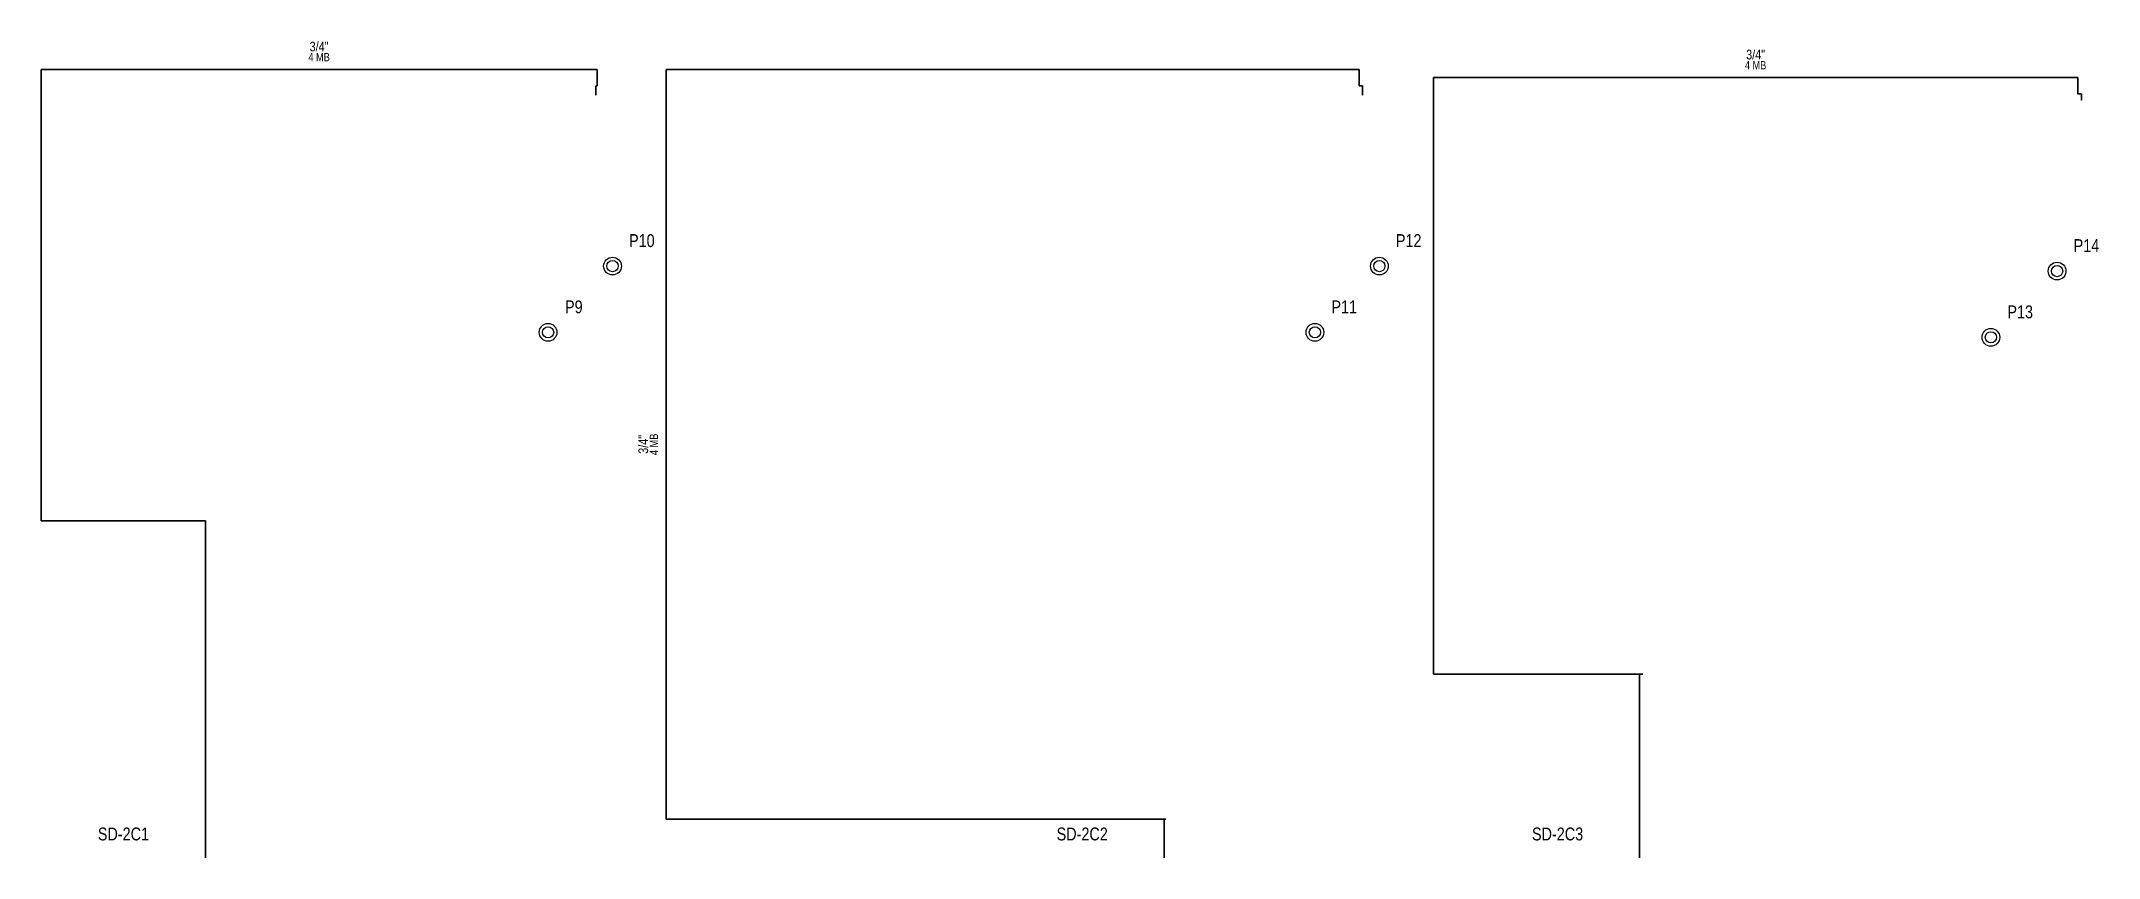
# Model space of a CAD drawing. Header units: centimetres. Extents: x 247996 to 314900, y -468471 to -440326.
# Drawn here: x 257237 to 258514, y -444082 to -443575 of the extents above; entities that cross this region are included whole.
import ezdxf
from ezdxf.enums import TextEntityAlignment as Align

# ---------------------------------------------------------------- set-up
doc = ezdxf.new("R2010")
doc.units = ezdxf.units.CM
doc.linetypes.add('BASMA HATTI', pattern=[0.375, 0.25, -0.125])
for name, color, linetype in [('SCOTT-MTY-PISSU-KOLON', 211, 'Continuous'), ('SCOTT-MTY-PISSU-KOLONNO', 211, 'Continuous'), ('SCOTT-MTY-SAYAC', 3, 'Continuous')]:
    doc.layers.add(name, color=color, linetype=linetype)
doc.layers.add('SCOTT-MTY-SICAKSU-BORU', color=1, linetype='BASMA HATTI', lineweight=30)
doc.layers.add('SCOTT-MTY-TEMIZSU-CAP', color=101, linetype='Continuous', lineweight=30)
doc.styles.add('ROTAS', font='arial.ttf')

msp = doc.modelspace()

# ---------------------------------------------------------------- texts
at = {"layer": 'SCOTT-MTY-PISSU-KOLONNO', "style": 'ROTAS', "width": 0.8}
for s, p in [('P10', (257609.8, -443699.1)), ('P12', (258085.7, -443699.1)), ('P14', (258506.3, -443702.2)), ('P9', (257567.6, -443740.2)), ('P11', (258045.7, -443740.2)), ('P13', (258465.2, -443743.3))]:
    msp.add_text(s, height=8, dxfattribs=at).set_placement(p, align=Align.MIDDLE_CENTER)
at = {"layer": 'SCOTT-MTY-SAYAC', "style": 'ROTAS', "width": 0.8}
for s, p in [('SD-2C1', (257288.1, -444067.2)), ('SD-2C2', (257883.1, -444067.2)), ('SD-2C3', (258178.1, -444067.2))]:
    msp.add_text(s, height=8, dxfattribs=at).set_placement(p, align=Align.MIDDLE_CENTER)
at = {"layer": 'SCOTT-MTY-TEMIZSU-CAP', "style": 'ROTAS', "width": 0.8}
for s, height, p in [('3/4"', 6, (257409.5, -443578.7)), ('4 MB', 5.1, (257409.5, -443585.3)), ('4 MB', 5.1, (258301, -443590.3)), ('3/4"', 6, (258301, -443583.7))]:
    msp.add_text(s, height=height, dxfattribs=at).set_placement(p, align=Align.MIDDLE_CENTER)
for s, height, p in [('3/4"', 6, (257610.7, -443825.5)), ('4 MB', 5.1, (257617.3, -443825.5))]:
    msp.add_text(s, height=height, rotation=90, dxfattribs=at).set_placement(p, align=Align.MIDDLE_CENTER)

# ---------------------------------------------------------------- blocks, each defined once
blk = doc.blocks.new('T-KOLON-P')
for radius in [5.5, 3.5]:
    blk.add_circle((0, 0), radius)

# ---------------------------------------------------------------- linework, layer by layer
at = {"layer": 'SCOTT-MTY-SICAKSU-BORU'}
for points in [[(257339, -444082), (257339, -443873), (257237, -443873), (257237, -443593), (257582, -443593), (257582, -443603), (257581.2, -443603), (257581.2, -443609.1)], [(257934, -444082), (257934, -444058), (257935, -444058), (257625, -444058), (257625, -443593), (258055, -443593), (258055, -443603), (258057, -443603), (258057, -443609.1)], [(258229, -444082), (258229, -443968), (258231, -443968), (258101, -443968), (258101, -443598), (258501, -443598), (258501, -443608), (258503.3, -443608), (258503.3, -443612.2)]]:
    msp.add_lwpolyline(points, dxfattribs=at)

# ---------------------------------------------------------------- block references
at = {"layer": 'SCOTT-MTY-PISSU-KOLON'}
for p in [(257591.6, -443714.9), (258067.5, -443714.9), (258488.1, -443718), (257551.6, -443756), (258027.5, -443756), (258447, -443759.1)]:
    msp.add_blockref('T-KOLON-P', p, dxfattribs=at)

msp.set_redraw_order([(e.dxf.handle, doc.entitydb.next_handle()) for e in msp.query("TEXT MTEXT ATTDEF DIMENSION ARC_DIMENSION")])  # texts and dimensions are drawn at this point

doc.saveas('drawing.dxf')
